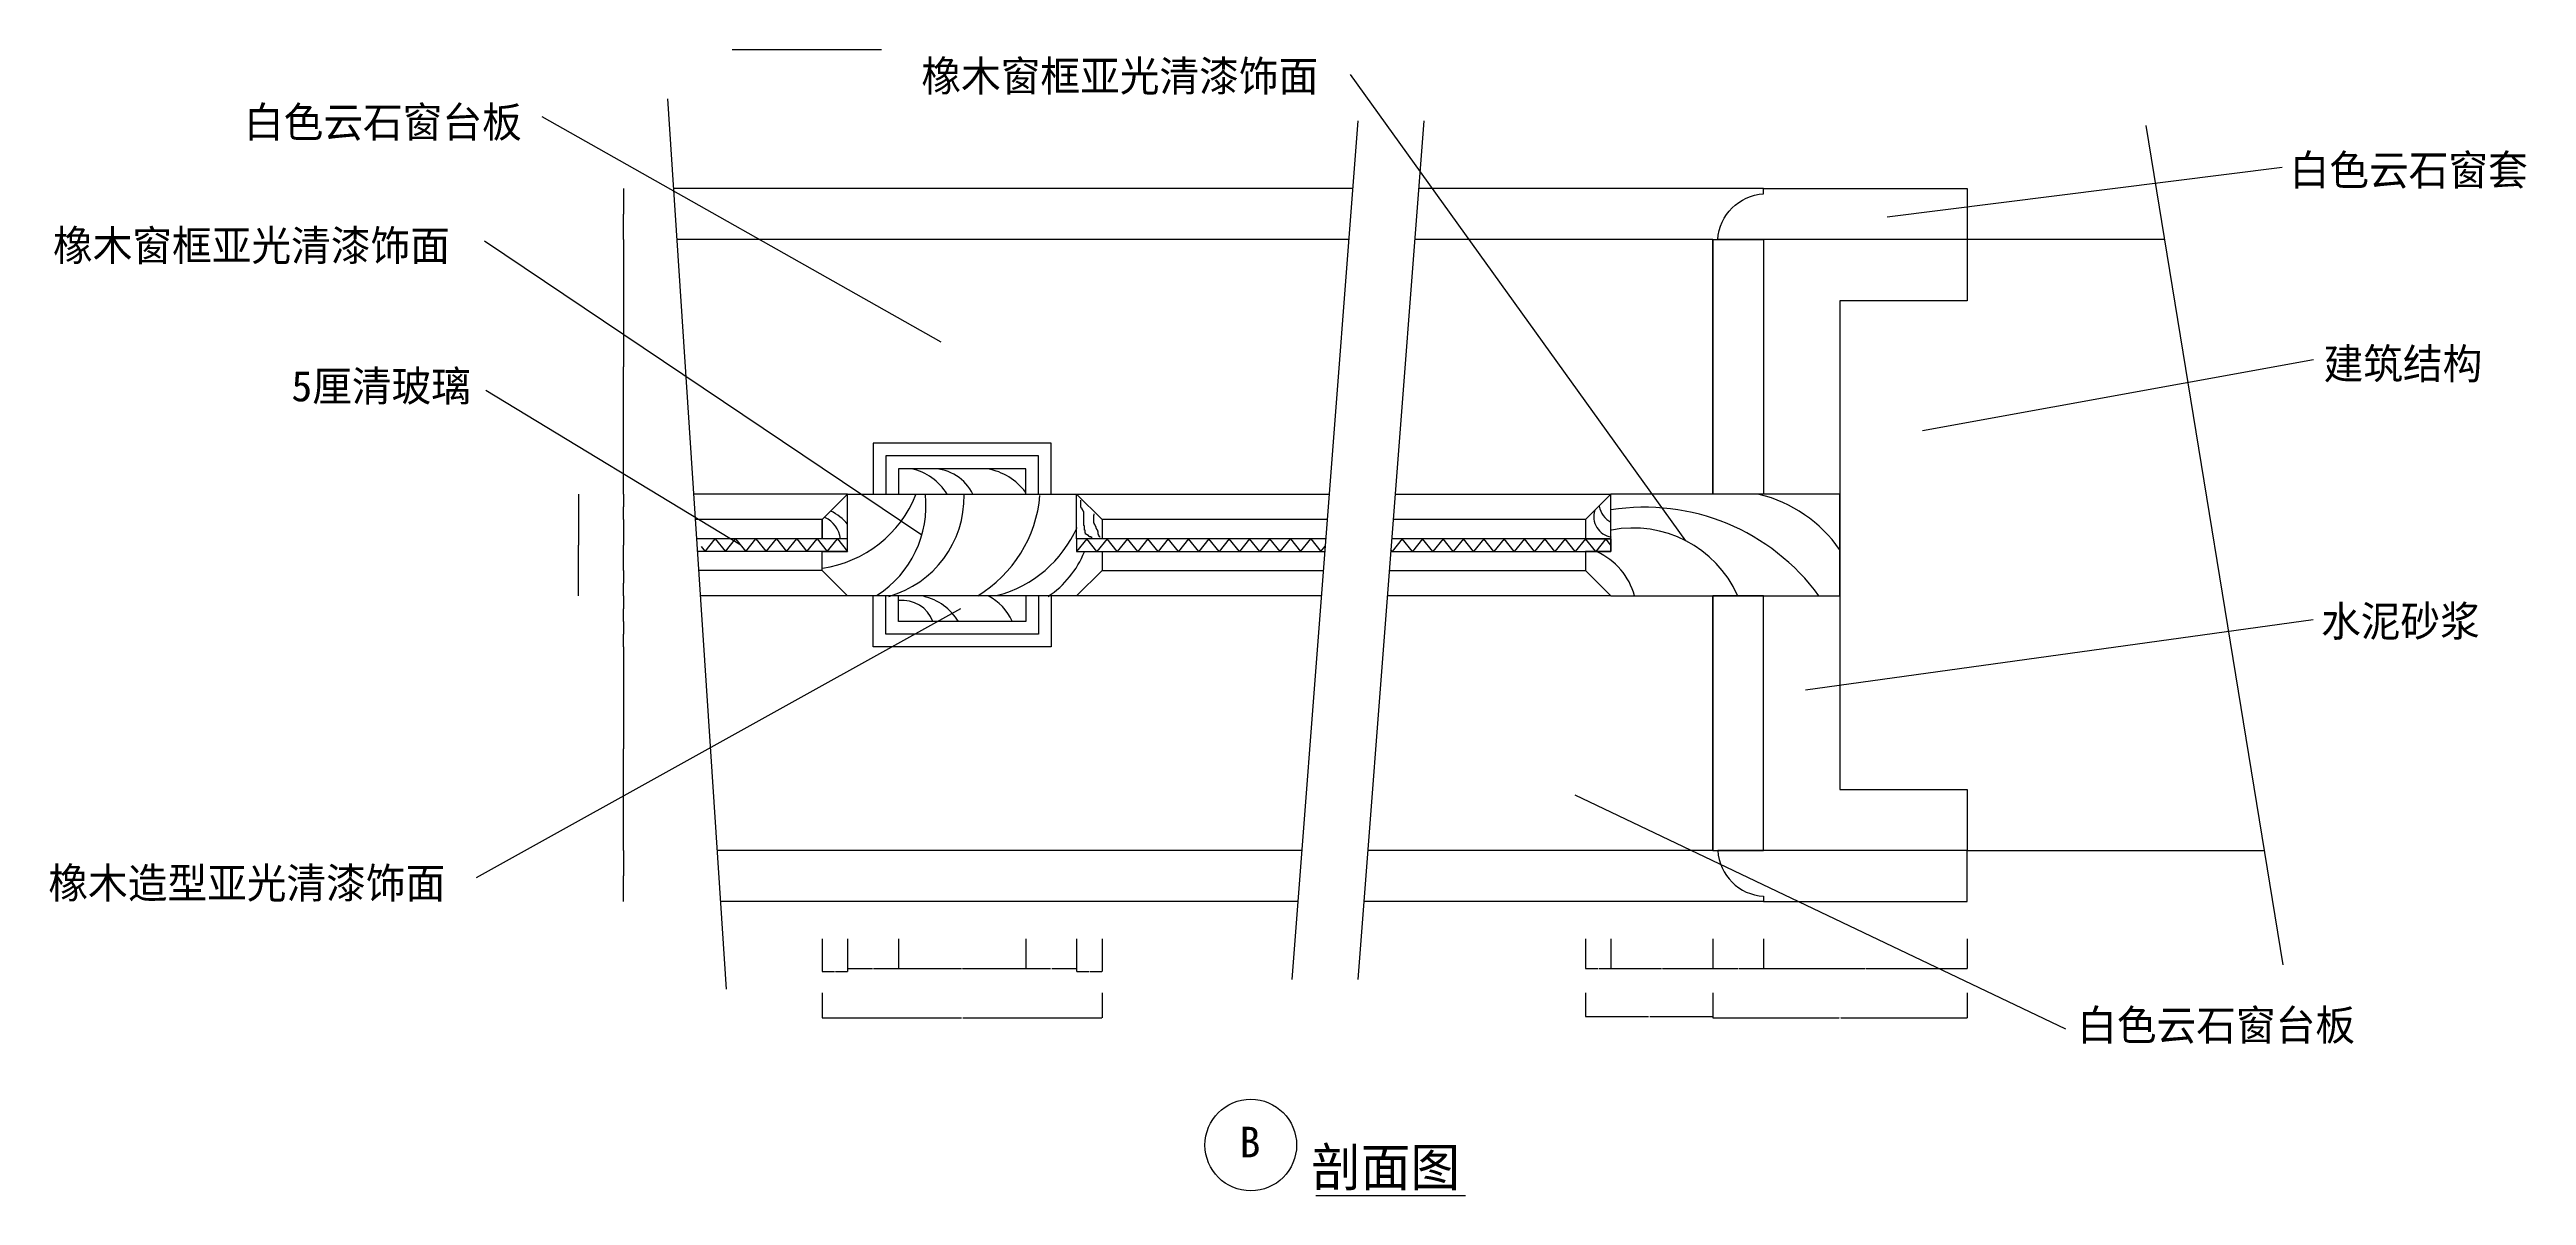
# Model space of a CAD drawing. Header units: metres. Extents: x 278 to 5235, y 197 to 7080.
# Drawn here: x 278 to 5145, y 197 to 2447 of the extents above; entities that cross this region are included whole.
import ezdxf

# ---------------------------------------------------------------- set-up
doc = ezdxf.new("R2010")
doc.units = ezdxf.units.M
for name, color, linetype in [('2', 2, 'Continuous'), ('4', 4, 'Continuous'), ('7', 7, 'Continuous'), ('BH', 3, 'Continuous'), ('DIM', 3, 'Continuous'), ('TEXT', 3, 'Continuous')]:
    doc.layers.add(name, color=color, linetype=linetype)
doc.dimstyles.get("Standard").update_dxf_attribs({"dimtxt": 2.5, "dimasz": 2.5, "dimexe": 1.25, "dimexo": 0.625, "dimtad": 1, "dimcen": 2.5, "dimazin": 3, "dimtfac": 1, "dimtmove": 0, "dimatfit": 3})

# ---------------------------------------------------------------- blocks, each defined once
blk = doc.blocks.new('*D2')
for p, q in [((1945.91, 700.73), (1945.91, 642.48)), ((2195.91, 700.73), (2195.91, 642.48)), ((1946.16, 642.48), (2069.91, 642.48)), ((2071.91, 642.48), (2195.66, 642.48))]:
    blk.add_line(p, q)
at = {"layer": 'Defpoints'}
for p in [(1945.91, 700.73), (2195.91, 700.73), (1945.91, 642.48)]:
    blk.add_point(p, dxfattribs=at)
at = {"layer": 'DIM', "insert": (2070.91, 642.48), "char_height": 1, "attachment_point": 5}
blk.add_mtext('50', dxfattribs=at)
blk = doc.blocks.new('*D3')
for p, q in [((1795.91, 594.86), (1795.91, 545.68)), ((2345.91, 594.86), (2345.91, 545.68)), ((1796.16, 545.68), (2069.41, 545.68)), ((2072.41, 545.68), (2345.66, 545.68))]:
    blk.add_line(p, q)
at = {"layer": 'Defpoints'}
for p in [(1795.91, 594.86), (2345.91, 594.86), (1795.91, 545.68)]:
    blk.add_point(p, dxfattribs=at)
at = {"layer": 'DIM', "insert": (2070.91, 545.68), "char_height": 1, "attachment_point": 5}
blk.add_mtext('110', dxfattribs=at)
blk = doc.blocks.new('*D4')
for p, q in [((1405.81, 2074.21), (1405.81, 1824.21)), ((1405.56, 1824.21), (1405.31, 1824.21)), ((1405.81, 1574.21), (1405.81, 1824.21)), ((1405.81, 1824.21), (1405.81, 1824.21)), ((1406.06, 1824.21), (1406.31, 1824.21))]:
    blk.add_line(p, q)
at = {"layer": 'Defpoints'}
for p in [(1405.81, 2074.21), (1405.81, 1824.21), (1405.81, 1574.21)]:
    blk.add_point(p, dxfattribs=at)
at = {"layer": 'DIM', "insert": (1405.81, 1825.335), "char_height": 1, "attachment_point": 5}
blk.add_mtext('100', dxfattribs=at)
blk = doc.blocks.new('*D5')
for p, q in [((1405.81, 874.21), (1405.81, 824.21)), ((1405.56, 824.21), (1405.31, 824.21)), ((1405.81, 774.21), (1405.81, 824.21)), ((1405.81, 824.21), (1405.81, 824.21)), ((1406.06, 824.21), (1406.31, 824.21))]:
    blk.add_line(p, q)
at = {"layer": 'Defpoints'}
for p in [(1405.81, 874.21), (1405.81, 824.21), (1405.81, 774.21)]:
    blk.add_point(p, dxfattribs=at)
at = {"layer": 'DIM', "insert": (1405.81, 825.335), "char_height": 1, "attachment_point": 5}
blk.add_mtext('20', dxfattribs=at)
blk = doc.blocks.new('*D6')
for p, q in [((1405.81, 1274.21), (1405.81, 1074.21)), ((1405.56, 1074.21), (1405.31, 1074.21)), ((1405.81, 874.21), (1405.81, 1074.21)), ((1405.81, 1074.21), (1405.81, 1074.21)), ((1406.06, 1074.21), (1406.31, 1074.21))]:
    blk.add_line(p, q)
at = {"layer": 'Defpoints'}
for p in [(1405.81, 1274.21), (1405.81, 1074.21), (1405.81, 874.21)]:
    blk.add_point(p, dxfattribs=at)
at = {"layer": 'DIM', "insert": (1405.81, 1075.335), "char_height": 1, "attachment_point": 5}
blk.add_mtext('80', dxfattribs=at)
blk = doc.blocks.new('*D7')
for p, q in [((1795.91, 700.73), (1795.91, 636.48)), ((1845.91, 700.73), (1845.91, 636.48)), ((1796.16, 636.48), (1819.91, 636.48)), ((1821.91, 636.48), (1845.66, 636.48))]:
    blk.add_line(p, q)
at = {"layer": 'Defpoints'}
for p in [(1795.91, 700.73), (1845.91, 700.73), (1795.91, 636.48)]:
    blk.add_point(p, dxfattribs=at)
at = {"layer": 'DIM', "insert": (1820.91, 636.48), "char_height": 1, "attachment_point": 5}
blk.add_mtext('10', dxfattribs=at)
blk = doc.blocks.new('*D8')
for p, q in [((1845.91, 700.73), (1845.91, 642.48)), ((1945.91, 700.73), (1945.91, 642.48)), ((1846.16, 642.48), (1894.91, 642.48)), ((1896.91, 642.48), (1945.66, 642.48))]:
    blk.add_line(p, q)
at = {"layer": 'Defpoints'}
for p in [(1845.91, 700.73), (1945.91, 700.73), (1845.91, 642.48)]:
    blk.add_point(p, dxfattribs=at)
at = {"layer": 'DIM', "insert": (1895.91, 642.48), "char_height": 1, "attachment_point": 5}
blk.add_mtext('20', dxfattribs=at)
blk = doc.blocks.new('*D9')
for p, q in [((1405.81, 1374.21), (1405.81, 1349.21)), ((1405.56, 1349.21), (1405.31, 1349.21)), ((1405.81, 1324.21), (1405.81, 1349.21)), ((1405.81, 1349.21), (1405.81, 1349.21)), ((1406.06, 1349.21), (1406.31, 1349.21))]:
    blk.add_line(p, q)
at = {"layer": 'Defpoints'}
for p in [(1405.81, 1374.21), (1405.81, 1349.21), (1405.81, 1324.21)]:
    blk.add_point(p, dxfattribs=at)
at = {"layer": 'DIM', "insert": (1405.81, 1350.335), "char_height": 1, "attachment_point": 5}
blk.add_mtext('10', dxfattribs=at)
blk = doc.blocks.new('*D10')
for p, q in [((1405.81, 1524.21), (1405.81, 1474.21)), ((1405.56, 1474.21), (1405.31, 1474.21)), ((1405.81, 1424.21), (1405.81, 1474.21)), ((1405.81, 1474.21), (1405.81, 1474.21)), ((1406.06, 1474.21), (1406.31, 1474.21))]:
    blk.add_line(p, q)
at = {"layer": 'Defpoints'}
for p in [(1405.81, 1524.21), (1405.81, 1474.21), (1405.81, 1424.21)]:
    blk.add_point(p, dxfattribs=at)
at = {"layer": 'DIM', "insert": (1405.81, 1475.335), "char_height": 1, "attachment_point": 5}
blk.add_mtext('20', dxfattribs=at)
blk = doc.blocks.new('*D11')
for p, q in [((1405.81, 1324.21), (1405.81, 1299.21)), ((1405.56, 1299.21), (1405.31, 1299.21)), ((1405.81, 1274.21), (1405.81, 1299.21)), ((1405.81, 1299.21), (1405.81, 1299.21)), ((1406.06, 1299.21), (1406.31, 1299.21))]:
    blk.add_line(p, q)
at = {"layer": 'Defpoints'}
for p in [(1405.81, 1324.21), (1405.81, 1299.21), (1405.81, 1274.21)]:
    blk.add_point(p, dxfattribs=at)
at = {"layer": 'DIM', "insert": (1405.81, 1300.335), "char_height": 1, "attachment_point": 5}
blk.add_mtext('10', dxfattribs=at)
blk = doc.blocks.new('*D12')
for p, q in [((1405.81, 1424.21), (1405.81, 1399.21)), ((1405.56, 1399.21), (1405.31, 1399.21)), ((1405.81, 1374.21), (1405.81, 1399.21)), ((1405.81, 1399.21), (1405.81, 1399.21)), ((1406.06, 1399.21), (1406.31, 1399.21))]:
    blk.add_line(p, q)
at = {"layer": 'Defpoints'}
for p in [(1405.81, 1424.21), (1405.81, 1399.21), (1405.81, 1374.21)]:
    blk.add_point(p, dxfattribs=at)
at = {"layer": 'DIM', "insert": (1405.81, 1400.335), "char_height": 1, "attachment_point": 5}
blk.add_mtext('10', dxfattribs=at)
blk = doc.blocks.new('*D13')
for p, q in [((1405.81, 1574.21), (1405.81, 1549.21)), ((1405.56, 1549.21), (1405.31, 1549.21)), ((1405.81, 1524.21), (1405.81, 1549.21)), ((1405.81, 1549.21), (1405.81, 1549.21)), ((1406.06, 1549.21), (1406.31, 1549.21))]:
    blk.add_line(p, q)
at = {"layer": 'Defpoints'}
for p in [(1405.81, 1574.21), (1405.81, 1549.21), (1405.81, 1524.21)]:
    blk.add_point(p, dxfattribs=at)
at = {"layer": 'DIM', "insert": (1405.81, 1550.335), "char_height": 1, "attachment_point": 5}
blk.add_mtext('10', dxfattribs=at)
blk = doc.blocks.new('*D14')
for p, q in [((1317.41, 1574.21), (1317.41, 1474.21)), ((1317.16, 1474.21), (1316.91, 1474.21)), ((1317.41, 1374.21), (1317.41, 1474.21)), ((1317.41, 1474.21), (1317.41, 1474.21)), ((1317.66, 1474.21), (1317.91, 1474.21))]:
    blk.add_line(p, q)
at = {"layer": 'Defpoints'}
for p in [(1317.41, 1574.21), (1317.41, 1474.21), (1317.41, 1374.21)]:
    blk.add_point(p, dxfattribs=at)
at = {"layer": 'DIM', "insert": (1317.41, 1475.335), "char_height": 1, "attachment_point": 5}
blk.add_mtext('40', dxfattribs=at)
blk = doc.blocks.new('*D20')
for p, q in [((1405.81, 2174.21), (1405.81, 2124.21)), ((1405.56, 2124.21), (1405.31, 2124.21)), ((1405.81, 2074.21), (1405.81, 2124.21)), ((1405.81, 2124.21), (1405.81, 2124.21)), ((1406.06, 2124.21), (1406.31, 2124.21))]:
    blk.add_line(p, q)
at = {"layer": 'Defpoints'}
for p in [(1405.81, 2174.21), (1405.81, 2124.21), (1405.81, 2074.21)]:
    blk.add_point(p, dxfattribs=at)
at = {"layer": 'DIM', "insert": (1405.81, 2125.335), "char_height": 1, "attachment_point": 5}
blk.add_mtext('20', dxfattribs=at)
blk = doc.blocks.new('*D32')
for p, q in [((3345.89, 700.73), (3345.89, 642.48)), ((3545.89, 700.73), (3545.89, 642.48)), ((3346.14, 642.48), (3444.89, 642.48)), ((3446.89, 642.48), (3545.64, 642.48))]:
    blk.add_line(p, q)
at = {"layer": 'Defpoints'}
for p in [(3345.89, 700.73), (3545.89, 700.73), (3345.89, 642.48)]:
    blk.add_point(p, dxfattribs=at)
at = {"layer": 'DIM', "insert": (3445.89, 642.48), "char_height": 1, "attachment_point": 5}
blk.add_mtext('40', dxfattribs=at)
blk = doc.blocks.new('*D33')
for p, q in [((3295.89, 594.86), (3295.89, 548.28)), ((3545.89, 594.86), (3545.89, 548.28)), ((3296.14, 548.28), (3419.39, 548.28)), ((3422.39, 548.28), (3545.64, 548.28))]:
    blk.add_line(p, q)
at = {"layer": 'Defpoints'}
for p in [(3295.89, 594.86), (3545.89, 594.86), (3295.89, 548.28)]:
    blk.add_point(p, dxfattribs=at)
at = {"layer": 'DIM', "insert": (3420.89, 548.28), "char_height": 1, "attachment_point": 5}
blk.add_mtext('50 ', dxfattribs=at)
blk = doc.blocks.new('*D34')
for p, q in [((2195.91, 700.73), (2195.91, 642.48)), ((2295.91, 700.73), (2295.91, 642.48)), ((2196.16, 642.48), (2244.41, 642.48)), ((2247.41, 642.48), (2295.66, 642.48))]:
    blk.add_line(p, q)
at = {"layer": 'Defpoints'}
for p in [(2195.91, 700.73), (2295.91, 700.73), (2195.91, 642.48)]:
    blk.add_point(p, dxfattribs=at)
at = {"layer": 'DIM', "insert": (2245.91, 642.48), "char_height": 1, "attachment_point": 5}
blk.add_mtext('100', dxfattribs=at)
blk = doc.blocks.new('*D35')
for p, q in [((2295.91, 700.73), (2295.91, 636.48)), ((2345.91, 700.73), (2345.91, 636.48)), ((2296.16, 636.48), (2319.91, 636.48)), ((2321.91, 636.48), (2345.66, 636.48))]:
    blk.add_line(p, q)
at = {"layer": 'Defpoints'}
for p in [(2295.91, 700.73), (2345.91, 700.73), (2295.91, 636.48)]:
    blk.add_point(p, dxfattribs=at)
at = {"layer": 'DIM', "insert": (2320.91, 636.48), "char_height": 1, "attachment_point": 5}
blk.add_mtext('10', dxfattribs=at)
blk = doc.blocks.new('*D36')
for p, q in [((3295.89, 700.73), (3295.89, 642.48)), ((3345.89, 700.73), (3345.89, 642.48)), ((3296.14, 642.48), (3319.89, 642.48)), ((3321.89, 642.48), (3345.64, 642.48))]:
    blk.add_line(p, q)
at = {"layer": 'Defpoints'}
for p in [(3295.89, 700.73), (3345.89, 700.73), (3295.89, 642.48)]:
    blk.add_point(p, dxfattribs=at)
at = {"layer": 'DIM', "insert": (3320.89, 642.48), "char_height": 1, "attachment_point": 5}
blk.add_mtext('10', dxfattribs=at)
blk = doc.blocks.new('*D37')
for p, q in [((3645.89, 700.73), (3645.89, 642.48)), ((4045.89, 700.73), (4045.89, 642.48)), ((3646.14, 642.48), (3844.89, 642.48)), ((3846.89, 642.48), (4045.64, 642.48))]:
    blk.add_line(p, q)
at = {"layer": 'Defpoints'}
for p in [(3645.89, 700.73), (4045.89, 700.73), (3645.89, 642.48)]:
    blk.add_point(p, dxfattribs=at)
at = {"layer": 'DIM', "insert": (3845.89, 642.48), "char_height": 1, "attachment_point": 5}
blk.add_mtext('80', dxfattribs=at)
blk = doc.blocks.new('*D38')
for p, q in [((3545.89, 594.86), (3545.89, 545.68)), ((4045.89, 594.86), (4045.89, 545.68)), ((3546.14, 545.68), (3794.39, 545.68)), ((3797.39, 545.68), (4045.64, 545.68))]:
    blk.add_line(p, q)
at = {"layer": 'Defpoints'}
for p in [(3545.89, 594.86), (4045.89, 594.86), (3545.89, 545.68)]:
    blk.add_point(p, dxfattribs=at)
at = {"layer": 'DIM', "insert": (3795.89, 545.68), "char_height": 1, "attachment_point": 5}
blk.add_mtext('100', dxfattribs=at)
blk = doc.blocks.new('*D39')
for p, q in [((3545.89, 700.73), (3545.89, 642.48)), ((3645.89, 700.73), (3645.89, 642.48)), ((3546.14, 642.48), (3594.89, 642.48)), ((3596.89, 642.48), (3645.64, 642.48))]:
    blk.add_line(p, q)
at = {"layer": 'Defpoints'}
for p in [(3545.89, 700.73), (3645.89, 700.73), (3545.89, 642.48)]:
    blk.add_point(p, dxfattribs=at)
at = {"layer": 'DIM', "insert": (3595.89, 642.48), "char_height": 1, "attachment_point": 5}
blk.add_mtext('20', dxfattribs=at)

msp = doc.modelspace()

# ---------------------------------------------------------------- hatches: boundary and pattern name
at = {"layer": 'BH'}
h = msp.add_hatch(dxfattribs=at)
h.set_pattern_fill('ANSI33', scale=500)
h.paths.add_polyline_path([(4045.89, 2174.21), (3645.89, 2174.21), (3645.89, 2164.21, 0.38), (3555.89, 2074.21), (3645.89, 2074.21), (4045.89, 2074.21)])
h.paths.add_polyline_path([(3645.89, 2074.21), (3545.89, 2074.21), (3545.89, 1574.21), (3645.89, 1574.21)])
h.paths.add_polyline_path([(3645.89, 1374.21), (3545.89, 1374.21), (3545.89, 874.21), (3645.89, 874.21)])
h.paths.add_polyline_path([(4045.89, 874.21), (3555.89, 874.21, 0.38), (3645.89, 784.21), (3645.89, 774.21), (4045.89, 774.21)])
h = msp.add_hatch(dxfattribs=at)
h.set_pattern_fill('AR-CONC', scale=10)
h.paths.add_polyline_path([(3795.89, 1954.21), (4045.89, 1954.21), (4045.89, 2074.21), (3645.89, 2074.21), (3645.89, 1574.21), (3795.89, 1574.21)])
h.paths.add_polyline_path([(3795.89, 1374.21), (3645.89, 1374.21), (3645.89, 874.21), (4045.89, 874.21), (4045.89, 994.21), (3795.89, 994.21)])
h = msp.add_hatch(dxfattribs=at)
h.set_pattern_fill('ANSI31', scale=1000)
h.paths.add_polyline_path([(4433.7, 2074.21), (4045.89, 2074.21), (4045.89, 1954.21), (3795.89, 1954.21), (3795.89, 994.21), (4045.89, 994.21), (4045.89, 874.21), (4629.74, 874.21)])

# ---------------------------------------------------------------- linework, layer by layer
at = {"layer": '2'}
msp.add_lwpolyline([(4433.7, 2074.21), (4045.89, 2074.21), (4045.89, 1954.21), (3795.89, 1954.21), (3795.89, 994.21), (4045.89, 994.21), (4045.89, 874.21), (4629.74, 874.21)], dxfattribs=at)
at = {"layer": '4'}
for p, q in [((2838.37, 2174.21), (1504.16, 2174.21)), ((3645.89, 2174.21), (2968.21, 2174.21)), ((3545.89, 2074.21), (3545.89, 1574.21)), ((1845.91, 1574.21), (1543.74, 1574.21)), ((1845.91, 1486.71), (1845.91, 1574.21)), ((2295.91, 1574.21), (2792.18, 1574.21)), ((2922.03, 1574.21), (3345.89, 1574.21)), ((1845.91, 1374.21), (1556.94, 1374.21)), ((2776.79, 1374.21), (2295.91, 1374.21)), ((3345.89, 1374.21), (2906.63, 1374.21)), ((3545.89, 874.21), (3545.89, 1374.21)), ((2730.61, 774.21), (1596.52, 774.21)), ((3645.89, 774.21), (2860.45, 774.21))]:
    msp.add_line(p, q, dxfattribs=at)
for points in [[(4045.89, 2074.21), (3555.89, 2074.21, -0.38), (3645.89, 2164.21), (3645.89, 2174.21), (4045.89, 2174.21), (4045.89, 2074.21)], [(4045.89, 874.21), (3555.89, 874.21, 0.38), (3645.89, 784.21), (3645.89, 774.21), (4045.89, 774.21), (4045.89, 874.21)]]:
    msp.add_lwpolyline(points, format="xyb", dxfattribs=at)
for points in [[(3545.89, 1574.21), (3545.89, 2074.21), (3645.89, 2074.21), (3645.89, 1574.21)], [(3295.89, 1424.21), (3345.89, 1374.21), (3795.89, 1374.21), (3795.89, 1574.21), (3345.89, 1574.21), (3295.89, 1524.21), (3295.89, 1486.71), (3345.89, 1486.71), (3345.89, 1461.71), (3295.89, 1461.71)], [(3545.89, 1374.21), (3545.89, 874.21), (3645.89, 874.21), (3645.89, 1374.21)]]:
    msp.add_lwpolyline(points, close=True, dxfattribs=at)
for points in [[(2245.91, 1574.21), (2245.91, 1674.21), (1895.91, 1674.21), (1895.91, 1574.21)], [(2195.91, 1574.21), (2195.91, 1624.21), (1945.91, 1624.21), (1945.91, 1574.21)], [(1795.91, 1524.21), (1795.91, 1486.71), (1795.91, 1524.21), (1845.91, 1574.21), (2295.91, 1574.21), (2345.91, 1524.21), (2345.91, 1486.71), (2295.91, 1486.71), (2295.91, 1461.71), (2345.91, 1461.71), (2345.91, 1424.21), (2295.91, 1374.21), (1845.91, 1374.21), (1795.91, 1424.21), (1795.91, 1461.71), (1845.91, 1461.71), (1845.91, 1486.71), (1795.91, 1486.71)], [(2245.91, 1374.21), (2245.91, 1274.21), (1895.91, 1274.21), (1895.91, 1374.21)], [(2195.91, 1374.21), (2195.91, 1324.21), (1945.91, 1324.21), (1945.91, 1374.21)]]:
    msp.add_lwpolyline(points, dxfattribs=at)
at = {"layer": '7'}
for p, q in [((2830.67, 2074.21), (1510.76, 2074.21)), ((3545.89, 2074.21), (2960.51, 2074.21)), ((2295.91, 1486.71), (2295.91, 1574.21)), ((3345.89, 1461.71), (3345.89, 1574.21)), ((1795.91, 1524.21), (1547.04, 1524.21)), ((2788.34, 1524.21), (2345.91, 1524.21)), ((3295.89, 1524.21), (2918.18, 1524.21)), ((1845.91, 1486.71), (1549.52, 1486.71)), ((1845.91, 1461.71), (1551.17, 1461.71)), ((1795.91, 1424.21), (1553.64, 1424.21)), ((2345.91, 1424.21), (2780.64, 1424.21)), ((2910.48, 1424.21), (3295.89, 1424.21)), ((2738.3, 874.21), (1589.93, 874.21)), ((3545.89, 874.21), (2868.15, 874.21))]:
    msp.add_line(p, q, dxfattribs=at)
for points in [[(2220.91, 1574.21), (2220.91, 1649.21), (1920.91, 1649.21), (1920.91, 1574.21)], [(2785.45, 1486.71), (2295.91, 1486.71), (2295.91, 1461.71), (2783.52, 1461.71)], [(2913.37, 1461.71), (3345.89, 1461.71), (3345.89, 1486.71), (2915.29, 1486.71)], [(2220.91, 1374.21), (2220.91, 1299.21), (1920.91, 1299.21), (1920.91, 1374.21)]]:
    msp.add_lwpolyline(points, dxfattribs=at)
at = {"layer": 'BH'}
for points in [[(2326.69, 1488.73), (2325.63, 1488.73), (2325.63, 1489.08), (2324.21, 1489.08), (2324.21, 1490.49), (2320.67, 1490.49), (2320.67, 1491.55), (2319.61, 1491.55), (2319.61, 1492.62), (2318.9, 1492.62), (2318.9, 1492.97), (2318.19, 1492.97), (2318.19, 1493.68), (2317.13, 1493.68), (2317.13, 1494.38), (2315.71, 1494.38), (2315.71, 1495.09), (2314.65, 1495.09), (2314.65, 1495.8), (2313.59, 1495.8), (2313.59, 1497.21), (2313.24, 1497.21), (2313.24, 1497.92), (2312.88, 1497.92), (2312.88, 1502.52), (2312.53, 1502.52), (2312.53, 1503.58), (2311.47, 1503.58), (2311.47, 1508.53), (2311.11, 1508.53), (2311.11, 1512.07), (2310.76, 1512.07), (2310.76, 1512.77), (2310.4, 1512.77), (2310.4, 1522.32), (2310.05, 1522.32), (2310.05, 1540), (2309.34, 1540), (2309.34, 1541.06), (2308.63, 1541.06), (2308.63, 1542.12), (2308.28, 1542.12), (2308.28, 1543.54), (2307.57, 1543.54), (2307.57, 1544.25), (2306.86, 1544.25), (2306.86, 1544.6), (2306.51, 1544.6), (2306.51, 1546.01), (2305.8, 1546.01), (2305.8, 1547.43), (2305.09, 1547.43), (2305.09, 1548.14), (2304.74, 1548.14), (2304.74, 1548.84), (2304.03, 1548.84), (2304.03, 1562.28)], [(2342.26, 1489.79), (2341.56, 1489.79), (2341.56, 1490.49), (2341.2, 1490.49), (2341.2, 1491.2), (2340.49, 1491.2), (2340.49, 1492.26), (2340.14, 1492.26), (2340.14, 1492.97), (2339.79, 1492.97), (2339.79, 1493.32), (2339.08, 1493.32), (2339.08, 1494.74), (2338.72, 1494.74), (2338.72, 1495.44), (2338.37, 1495.44), (2338.37, 1496.86), (2338.02, 1496.86), (2338.02, 1501.1), (2337.66, 1501.1), (2337.66, 1502.87), (2337.31, 1502.87), (2337.31, 1503.58), (2336.25, 1503.58), (2336.25, 1504.99), (2335.54, 1504.99), (2335.54, 1506.05), (2335.18, 1506.05), (2335.18, 1507.11), (2334.48, 1507.11), (2334.48, 1508.88), (2334.12, 1508.88), (2334.12, 1509.94), (2333.77, 1509.94), (2333.77, 1511.36), (2333.06, 1511.36), (2333.06, 1512.77), (2332.35, 1512.77), (2332.35, 1513.83), (2331.64, 1513.83), (2331.64, 1515.25), (2330.58, 1515.25), (2330.58, 1516.66), (2330.23, 1516.66), (2330.23, 1518.08), (2329.87, 1518.08), (2329.87, 1519.49), (2329.52, 1519.49), (2329.52, 1529.39), (2329.87, 1529.39), (2329.87, 1532.93), (2330.23, 1532.93), (2330.23, 1535.76)], [(1558.24, 1471.29), (1565.91, 1461.71), (1585.91, 1486.71), (1605.91, 1461.71), (1625.91, 1486.71), (1645.91, 1461.71), (1665.91, 1486.71), (1685.91, 1461.71), (1705.91, 1486.71), (1725.91, 1461.71), (1745.91, 1486.71), (1765.91, 1461.71), (1785.91, 1486.71), (1805.91, 1461.71), (1825.91, 1486.71), (1845.91, 1461.71)], [(2695.91, 1461.71), (2675.91, 1486.71), (2655.91, 1461.71), (2635.91, 1486.71), (2615.91, 1461.71), (2595.91, 1486.71), (2575.91, 1461.71), (2555.91, 1486.71), (2535.91, 1461.71), (2515.91, 1486.71), (2495.91, 1461.71), (2475.91, 1486.71), (2455.91, 1461.71), (2435.91, 1486.71), (2415.91, 1461.71), (2395.91, 1486.71), (2375.91, 1461.71), (2355.91, 1486.71), (2335.91, 1461.71), (2315.91, 1486.71), (2295.91, 1461.71)], [(2695.91, 1461.71), (2715.91, 1486.71), (2735.91, 1461.71), (2755.91, 1486.71), (2775.91, 1461.71), (2784.34, 1472.23)], [(3345.89, 1474.21), (3335.89, 1486.71), (3315.89, 1461.71), (3295.89, 1486.71), (3275.89, 1461.71), (3255.89, 1486.71), (3235.89, 1461.71), (3215.89, 1486.71), (3195.89, 1461.71), (3175.89, 1486.71), (3155.89, 1461.71), (3135.89, 1486.71), (3115.89, 1461.71), (3095.89, 1486.71), (3075.89, 1461.71), (3055.89, 1486.71), (3035.89, 1461.71), (3015.89, 1486.71), (2995.89, 1461.71), (2975.89, 1486.71), (2955.89, 1461.71), (2935.89, 1486.71), (2915.89, 1461.71), (2913.59, 1464.58)]]:
    msp.add_lwpolyline(points, dxfattribs=at)
for centre, radius, start, end in [((1947.8, 1517.01), 109.74, 31.56, 77.58), ((2012.61, 1535.98), 88.2, 25.42, 89.83), ((2101.32, 1508.19), 117.11, 36.59, 80.18), ((1763.79, 1659.48), 232.88, 278.04, 338.38), ((1790.84, 1551.23), 209.15, 302.84, 6.16), ((1871.69, 1568.97), 203.16, 285.76, 1.04), ((1968.46, 1593.49), 256.27, 301.28, 355.11), ((3572.08, 1309.38), 272.3, 34.94, 76.11), ((1777.86, 1479.31), 54.67, 7.54, 64.4), ((1770.23, 1452.16), 98.53, 39.77, 64.23), ((2079.12, 1605.5), 238.08, 284.96, 336.08), ((3352.89, 1530), 40.73, 162.21, 260.62), ((3366.57, 1558.19), 44.41, 189.96, 242.3), ((3412.22, 1124.59), 423.83, 36.11, 99), ((2132.8, 1533.15), 192.49, 303.93, 337.9), ((3263.98, 1339.8), 132.7, 15.03, 65.75), ((3389.35, 1281.78), 225.8, 24.48, 100.81), ((1953.86, 1302.1), 63.45, 19.9, 97.02), ((1971.43, 1268.77), 107.39, 30.76, 77.21), ((2074.15, 1281.88), 104.16, 24.11, 62.45)]:
    msp.add_arc(centre, radius, start, end, dxfattribs=at)
at = {"layer": 'DIM'}
for p, q in [((1607.92, 601.51), (1492.5, 2350.91)), ((2848.64, 2307.66), (2718.79, 620.73)), ((2978.48, 2307.66), (2848.64, 620.73)), ((4397.13, 2298.05), (4666.44, 649.57))]:
    msp.add_line(p, q, dxfattribs=at)
at = {"layer": 'TEXT'}
for p, q in [((1618.91, 2447.45), (1912.78, 2447.45)), ((2765.92, 196.66), (3059.79, 196.66))]:
    msp.add_line(p, q, dxfattribs=at)
msp.add_circle((2638.14, 295.67), 90, dxfattribs=at)

# ---------------------------------------------------------------- texts
for s, height, p in [('橡木窗框亚光清漆饰面', 60, (1990.85, 2365.41)), ('白色云石窗台板', 60, (659.75, 2274.95)), ('白色云石窗套', 60, (4679.42, 2180.78)), ('橡木窗框亚光清漆饰面', 60, (284.58, 2032.47)), ('建筑结构', 60, (4746.16, 1800.27)), ('5厘清玻璃', 60, (753, 1756.49)), ('水泥砂浆', 60, (4741.17, 1294.59)), ('橡木造型亚光清漆饰面', 60, (275.39, 780.24)), ('白色云石窗台板', 60, (4262.06, 501.19)), ('B', 60, (2616.19, 271.53)), ('剖面图', 75, (2756.72, 214.6))]:
    msp.add_text(s, height=height, dxfattribs=at).set_placement(p)

# ---------------------------------------------------------------- dimensions: what is measured, and where the dimension line sits
at = {"layer": 'DIM'}
for base, p1, p2, text, picture, middle in [((1405.81, 2124.21), (1405.81, 2174.21), (1405.81, 2074.21), '20', '*D20', (1405.81, 2125.335)), ((1405.81, 1824.21), (1405.81, 2074.21), (1405.81, 1574.21), '100', '*D4', (1405.81, 1825.335)), ((1317.41, 1474.21), (1317.41, 1574.21), (1317.41, 1374.21), '40', '*D14', (1317.41, 1475.335)), ((1405.81, 1549.21), (1405.81, 1574.21), (1405.81, 1524.21), '10', '*D13', (1405.81, 1550.335)), ((1405.81, 1474.21), (1405.81, 1524.21), (1405.81, 1424.21), '20', '*D10', (1405.81, 1475.335)), ((1405.81, 1399.21), (1405.81, 1424.21), (1405.81, 1374.21), '10', '*D12', (1405.81, 1400.335)), ((1405.81, 1349.21), (1405.81, 1374.21), (1405.81, 1324.21), '10', '*D9', (1405.81, 1350.335)), ((1405.81, 1299.21), (1405.81, 1324.21), (1405.81, 1274.21), '10', '*D11', (1405.81, 1300.335)), ((1405.81, 1074.21), (1405.81, 1274.21), (1405.81, 874.21), '80', '*D6', (1405.81, 1075.335)), ((1405.81, 824.21), (1405.81, 874.21), (1405.81, 774.21), '20', '*D5', (1405.81, 825.335)), ((1795.91, 636.48), (1795.91, 700.73), (1845.91, 700.73), '10', '*D7', (1820.91, 636.48)), ((1845.91, 642.48), (1845.91, 700.73), (1945.91, 700.73), '20', '*D8', (1895.91, 642.48)), ((1945.91, 642.48), (1945.91, 700.73), (2195.91, 700.73), '50', '*D2', (2070.91, 642.48)), ((2295.91, 636.48), (2295.91, 700.73), (2345.91, 700.73), '10', '*D35', (2320.91, 636.48)), ((3295.89, 642.48), (3295.89, 700.73), (3345.89, 700.73), '10', '*D36', (3320.89, 642.48)), ((3345.89, 642.48), (3345.89, 700.73), (3545.89, 700.73), '40', '*D32', (3445.89, 642.48)), ((3545.89, 642.48), (3545.89, 700.73), (3645.89, 700.73), '20', '*D39', (3595.89, 642.48)), ((3645.89, 642.48), (3645.89, 700.73), (4045.89, 700.73), '80', '*D37', (3845.89, 642.48)), ((1795.91, 545.68), (1795.91, 594.86), (2345.91, 594.86), '110', '*D3', (2070.91, 545.68)), ((3295.89, 548.28), (3295.89, 594.86), (3545.89, 594.86), '50 ', '*D33', (3420.89, 548.28)), ((3545.89, 545.68), (3545.89, 594.86), (4045.89, 594.86), '100', '*D38', (3795.89, 545.68))]:
    dim = msp.add_linear_dim(base=base, p1=p1, p2=p2, text=text, dimstyle='Standard', dxfattribs=at)
    dim.commit()
    dim.dimension.update_dxf_attribs({"geometry": picture, "text_midpoint": middle})
dim = msp.add_linear_dim(base=(2195.91, 642.48), p1=(2195.91, 700.73), p2=(2295.91, 700.73), dimstyle='Standard', dxfattribs=at)
dim.commit()
dim.dimension.update_dxf_attribs({"geometry": '*D34', "text_midpoint": (2245.91, 642.48)})

# ---------------------------------------------------------------- leaders
for points in [[(3493.11, 1482.34), (2834.4, 2398.6)], [(2029.45, 1872.45), (1246.03, 2315.39)], [(3888.76, 2118.68), (4665.11, 2216.23)], [(1991.8, 1493.29), (1132.48, 2070.8)], [(3957.83, 1698.92), (4726.44, 1838.38)], [(1635.91, 1474.21), (1135.18, 1777.46)], [(2067.57, 1349.18), (1115.99, 820.42)], [(3728.01, 1189.75), (4725.85, 1328.13)], [(3274.97, 983.32), (4239.04, 524.17)]]:
    msp.add_leader(points, dimstyle='Standard', dxfattribs=at)

doc.saveas('drawing.dxf')
